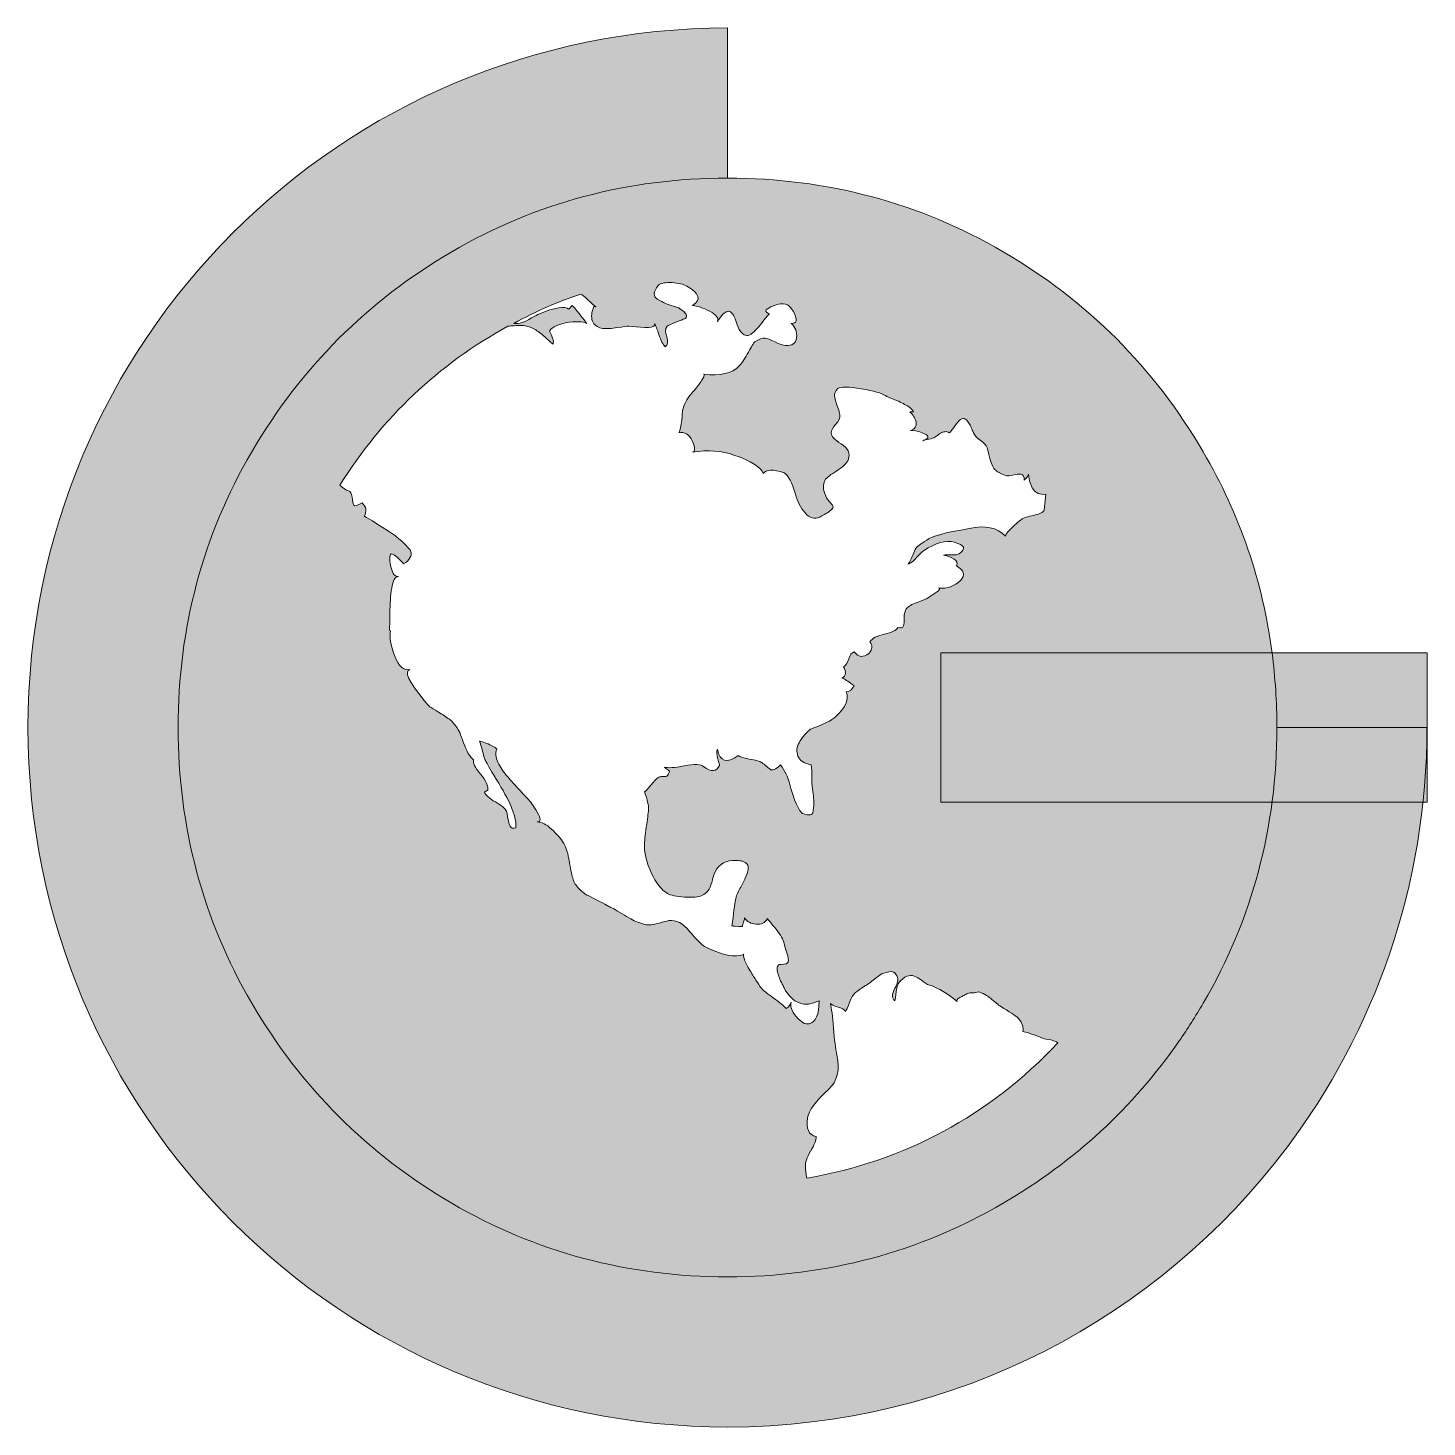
# Model space of a CAD drawing. Header units: inches. Extents: x 207.1 to 280.2, y 360.2 to 433.2.
import ezdxf

# ---------------------------------------------------------------- set-up
doc = ezdxf.new("R2010")
doc.units = ezdxf.units.IN
doc.header["$MEASUREMENT"] = 0
doc.layers.add('Ebene 1', color=7, linetype='Continuous')

# ---------------------------------------------------------------- blocks, each defined once
blk = doc.blocks.new('block 2')
at = {"layer": 'Ebene 1', "true_color": 0x778f9b}
h = blk.add_hatch(color=252, dxfattribs=at)
h.dxf.hatch_style = 2
edge = h.paths.add_edge_path()
edge.add_spline(control_points=[(272.068, 400.592), (271.584, 404.327), (270.383, 407.831), (268.468, 411.113), (265.903, 415.51), (262.424, 418.99), (258.026, 421.558), (253.629, 424.123), (248.831, 425.404), (243.624, 425.404), (238.418, 425.404), (233.616, 424.123), (229.223, 421.558), (224.825, 418.99), (221.346, 415.51), (218.778, 411.113), (216.213, 406.719), (214.932, 401.918), (214.932, 396.711), (214.932, 391.508), (216.213, 386.706), (218.778, 382.309), (221.343, 377.916), (224.825, 374.433), (229.219, 371.868), (233.616, 369.303), (238.418, 368.019), (243.624, 368.019), (248.828, 368.019), (253.629, 369.303), (258.026, 371.868), (261.745, 374.038), (264.807, 376.861), (267.212, 380.337), (267.655, 380.971), (268.073, 381.631), (268.468, 382.309), (271.033, 386.706), (272.317, 391.508), (272.317, 396.711), (272.317, 398.03), (272.234, 399.324), (272.068, 400.592)], knot_values=[0, 0, 0, 0, 1, 1, 1, 2, 2, 2, 3, 3, 3, 4, 4, 4, 5, 5, 5, 6, 6, 6, 7, 7, 7, 8, 8, 8, 9, 9, 9, 10, 10, 10, 11, 11, 11, 12, 12, 12, 13, 13, 13, 14, 14, 14, 14], degree=3, periodic=1)
edge = h.paths.add_edge_path()
edge.add_spline(control_points=[(247.212, 381.615), (246.964, 381.914), (246.874, 382.163), (246.951, 382.364), (246.925, 382.239), (246.839, 382.128), (246.69, 382.029), (246.565, 382.176), (246.339, 382.364), (246.017, 382.587), (245.692, 382.813), (245.469, 382.998), (245.345, 383.151), (245.294, 383.224), (245.227, 383.329), (245.138, 383.466), (245.052, 383.603), (244.94, 383.785), (244.803, 384.008), (244.666, 384.231), (244.568, 384.425), (244.504, 384.588), (244.443, 384.75), (244.437, 384.842), (244.485, 384.868), (244.013, 384.667), (243.328, 384.804), (242.43, 385.279), (242.258, 385.378), (241.993, 385.639), (241.646, 386.063), (241.299, 386.487), (240.935, 386.671), (240.562, 386.624), (240.438, 386.598), (240.269, 386.553), (240.059, 386.493), (239.846, 386.429), (239.667, 386.401), (239.517, 386.401), (239.368, 386.401), (239.167, 386.448), (238.918, 386.55), (238.721, 386.624), (238.453, 386.767), (238.115, 386.977), (237.781, 387.191), (237.548, 387.321), (237.424, 387.369), (237.102, 387.544), (236.94, 387.63), (236.94, 387.63), (236.94, 387.63), (236.341, 387.93), (236.341, 387.93), (236.191, 388.003), (236.035, 388.121), (235.875, 388.284), (235.713, 388.446), (235.608, 388.615), (235.557, 388.79), (235.506, 388.94), (235.445, 389.236), (235.369, 389.686), (235.296, 390.135), (235.197, 390.46), (235.073, 390.657), (234.923, 390.906), (234.709, 391.154), (234.435, 391.403), (234.161, 391.652), (233.913, 391.779), (233.69, 391.779), (233.887, 391.779), (233.887, 391.945), (233.69, 392.282), (233.489, 392.62), (233.317, 392.862), (233.167, 393.012), (233.116, 393.06), (232.966, 393.222), (232.718, 393.496), (232.469, 393.77), (232.256, 394.006), (232.084, 394.207), (231.909, 394.408), (231.759, 394.637), (231.635, 394.898), (231.51, 395.16), (231.485, 395.379), (231.558, 395.552), (231.584, 395.577), (231.558, 395.615), (231.485, 395.663), (231.408, 395.714), (231.316, 395.765), (231.204, 395.813), (231.093, 395.864), (230.988, 395.908), (230.886, 395.943), (230.787, 395.982), (230.714, 396.001), (230.663, 396.001), (230.714, 395.899), (230.768, 395.72), (230.832, 395.459), (230.892, 395.198), (230.962, 395.003), (231.036, 394.879), (231.086, 394.78), (231.297, 394.417), (231.673, 393.796), (232.32, 392.751), (232.619, 391.977), (232.568, 391.479), (232.418, 391.432), (232.32, 391.454), (232.269, 391.553), (232.221, 391.652), (232.183, 391.792), (232.157, 391.964), (232.132, 392.139), (232.106, 392.263), (232.081, 392.34), (232.007, 392.486), (231.813, 392.649), (231.504, 392.824), (231.192, 392.999), (230.997, 393.175), (230.924, 393.347), (230.949, 393.347), (230.978, 393.359), (231.016, 393.385), (231.055, 393.41), (231.086, 393.423), (231.112, 393.423), (231.137, 393.646), (231.007, 393.933), (230.72, 394.28), (230.433, 394.631), (230.315, 394.879), (230.363, 395.029), (230.166, 395.179), (229.99, 395.472), (229.841, 395.905), (229.691, 396.342), (229.567, 396.622), (229.468, 396.746), (229.366, 396.896), (229.245, 397.027), (229.095, 397.138), (228.945, 397.25), (228.757, 397.377), (228.534, 397.514), (228.308, 397.651), (228.158, 397.744), (228.085, 397.795), (228.034, 397.817), (227.935, 397.928), (227.786, 398.129), (226.963, 399.127), (226.715, 399.662), (227.04, 399.735), (226.715, 399.662), (226.447, 399.904), (226.237, 400.465), (226.024, 401.026), (225.957, 401.456), (226.03, 401.752), (226.03, 401.752), (225.957, 401.79), (225.957, 401.79), (225.979, 401.889), (225.992, 402.182), (225.992, 402.67), (225.992, 403.154), (226.024, 403.597), (226.087, 403.995), (226.148, 404.393), (226.266, 404.594), (226.441, 404.594), (226.266, 404.569), (226.135, 404.725), (226.049, 405.059), (225.963, 405.397), (225.957, 405.627), (226.03, 405.751), (226.055, 405.827), (226.167, 405.776), (226.368, 405.601), (226.565, 405.429), (226.677, 405.314), (226.702, 405.266), (227.027, 405.442), (227.151, 405.665), (227.075, 405.939), (227.027, 406.038), (226.766, 406.299), (226.291, 406.723), (225.221, 407.42), (224.673, 407.758), (224.647, 407.733), (224.797, 408.007), (224.759, 408.242), (224.535, 408.443), (224.287, 408.293), (224.144, 408.255), (224.105, 408.328), (224.07, 408.405), (224.038, 408.542), (224.013, 408.74), (223.987, 408.94), (223.924, 409.052), (223.825, 409.077), (223.701, 409.103), (223.551, 409.202), (223.379, 409.374), (225.593, 412.91), (228.522, 415.676), (232.157, 417.671), (232.307, 417.693), (232.581, 417.706), (232.979, 417.706), (233.177, 417.68), (233.365, 417.62), (233.54, 417.521), (233.712, 417.419), (233.894, 417.282), (234.082, 417.11), (234.266, 416.935), (234.41, 416.81), (234.512, 416.737), (234.56, 416.887), (234.499, 417.11), (234.324, 417.409), (234.372, 417.559), (234.649, 417.709), (235.146, 417.855), (235.719, 417.932), (236.092, 417.919), (236.267, 417.82), (236.118, 418.043), (235.869, 418.356), (235.519, 418.754), (235.519, 418.754), (235.334, 418.566), (235.334, 418.566), (235.133, 418.741), (234.611, 418.655), (233.763, 418.305), (233.715, 418.279), (233.588, 418.212), (233.39, 418.101), (233.189, 417.989), (233.027, 417.906), (232.903, 417.859), (232.756, 417.808), (232.606, 417.795), (232.457, 417.82), (233.651, 418.467), (234.821, 418.977), (235.968, 419.353), (236.041, 419.302), (236.165, 419.197), (236.341, 419.034), (236.516, 418.872), (236.653, 418.754), (236.752, 418.681), (236.678, 418.728), (236.627, 418.706), (236.602, 418.604), (236.503, 418.305), (236.503, 418.056), (236.602, 417.859), (236.726, 417.683), (236.895, 417.585), (237.105, 417.559), (237.319, 417.534), (237.574, 417.546), (237.873, 417.597), (238.173, 417.645), (238.37, 417.671), (238.472, 417.671), (238.472, 417.671), (238.845, 417.632), (238.845, 417.632), (239.572, 417.566), (239.893, 417.62), (239.814, 417.801), (239.881, 417.687), (239.957, 417.502), (240.04, 417.24), (240.139, 416.928), (240.25, 416.712), (240.374, 416.587), (240.502, 416.686), (240.524, 416.861), (240.451, 417.11), (240.374, 417.358), (240.374, 417.534), (240.451, 417.632), (240.476, 417.683), (240.55, 417.734), (240.674, 417.782), (240.798, 417.833), (240.942, 417.887), (241.104, 417.951), (241.267, 418.015), (241.372, 418.056), (241.423, 418.082), (241.573, 418.18), (241.471, 418.356), (241.123, 418.604), (241.072, 418.63), (240.967, 418.668), (240.805, 418.716), (240.645, 418.767), (240.502, 418.818), (240.378, 418.865), (240.253, 418.916), (240.123, 418.983), (239.986, 419.073), (239.849, 419.159), (239.785, 419.257), (239.798, 419.372), (239.811, 419.484), (239.877, 419.627), (240.002, 419.799), (240.151, 419.923), (240.397, 419.974), (240.731, 419.949), (241.066, 419.927), (241.324, 419.863), (241.496, 419.764), (242.168, 419.388), (242.27, 419.053), (241.796, 418.754), (242.044, 418.728), (242.344, 418.63), (242.694, 418.454), (243.041, 418.282), (243.178, 418.094), (243.105, 417.894), (243.303, 418.27), (243.503, 418.454), (243.701, 418.454), (243.825, 418.432), (243.946, 418.263), (244.058, 417.951), (244.169, 417.639), (244.236, 417.473), (244.262, 417.448), (244.462, 417.174), (244.66, 417.11), (244.861, 417.26), (245.058, 417.409), (245.265, 417.626), (245.476, 417.913), (245.67, 418.177), (245.788, 418.308), (245.823, 418.308), (245.581, 418.41), (245.559, 418.505), (245.756, 418.604), (246.129, 418.83), (246.467, 418.891), (246.766, 418.792), (246.839, 418.741), (246.938, 418.63), (247.062, 418.454), (247.286, 418.005), (247.25, 417.795), (246.951, 417.82), (247.174, 417.62), (247.266, 417.371), (247.231, 417.072), (247.193, 416.775), (246.999, 416.638), (246.651, 416.661), (246.527, 416.661), (246.346, 416.724), (246.11, 416.849), (245.874, 416.973), (245.692, 417.043), (245.568, 417.052), (245.444, 417.068), (245.269, 416.998), (245.046, 416.849), (244.944, 416.724), (244.813, 416.511), (244.654, 416.215), (244.491, 415.915), (244.348, 415.702), (244.224, 415.577), (243.851, 415.208), (243.236, 415.071), (242.375, 415.163), (242.426, 415.147), (242.414, 415.077), (242.334, 414.943), (242.248, 414.793), (242.13, 414.625), (241.98, 414.44), (241.831, 414.252), (241.745, 414.147), (241.719, 414.121), (241.496, 413.873), (241.346, 413.586), (241.27, 413.261), (241.27, 413.213), (241.257, 413.044), (241.232, 412.757), (241.206, 412.471), (241.158, 412.254), (241.082, 412.104), (241.381, 412.177), (241.62, 412.028), (241.792, 411.655), (241.942, 411.308), (241.942, 411.12), (241.792, 411.094), (242.614, 411.218), (243.338, 411.171), (243.962, 410.944), (244.858, 410.623), (245.367, 410.298), (245.492, 409.973), (245.641, 410.199), (246.001, 410.212), (246.575, 410.011), (246.801, 409.887), (246.999, 409.514), (247.174, 408.892), (247.273, 408.516), (247.442, 408.195), (247.677, 407.921), (247.916, 407.647), (248.171, 407.57), (248.445, 407.694), (248.445, 407.694), (248.557, 407.771), (248.557, 407.771), (248.656, 407.819), (248.735, 407.863), (248.799, 407.902), (248.863, 407.937), (248.93, 407.988), (249.003, 408.051), (249.079, 408.112), (249.124, 408.169), (249.134, 408.217), (249.146, 408.268), (249.127, 408.319), (249.079, 408.367), (248.904, 408.516), (248.773, 408.724), (248.687, 408.985), (248.601, 409.246), (248.621, 409.476), (248.742, 409.676), (248.818, 409.775), (249.016, 409.925), (249.341, 410.126), (249.666, 410.323), (249.863, 410.524), (249.94, 410.721), (250.038, 411.046), (249.914, 411.314), (249.564, 411.524), (249.216, 411.738), (249.041, 411.929), (249.041, 412.104), (249.041, 412.228), (249.124, 412.378), (249.283, 412.553), (249.446, 412.729), (249.516, 412.888), (249.49, 413.038), (249.49, 413.114), (249.446, 413.27), (249.36, 413.506), (249.274, 413.742), (249.223, 413.917), (249.21, 414.029), (249.197, 414.14), (249.255, 414.271), (249.379, 414.421), (249.551, 414.523), (249.962, 414.516), (250.609, 414.402), (251.259, 414.29), (251.683, 414.172), (251.88, 414.048), (251.957, 414), (252.119, 413.924), (252.368, 413.825), (252.616, 413.726), (252.833, 413.618), (253.021, 413.506), (253.206, 413.395), (253.314, 413.29), (253.339, 413.191), (253.339, 413.191), (253.151, 413.191), (253.151, 413.191), (253.327, 413.038), (253.432, 412.866), (253.47, 412.665), (253.505, 412.467), (253.413, 412.318), (253.19, 412.216), (253.339, 412.241), (253.537, 412.206), (253.786, 412.104), (254.187, 411.954), (254.197, 411.817), (253.824, 411.693), (253.9, 411.719), (254.005, 411.744), (254.142, 411.77), (254.279, 411.795), (254.385, 411.83), (254.458, 411.881), (254.509, 411.907), (254.569, 411.948), (254.646, 412.012), (254.719, 412.076), (254.776, 412.111), (254.815, 412.123), (254.85, 412.136), (254.907, 412.149), (254.98, 412.162), (255.057, 412.174), (255.13, 412.155), (255.203, 412.104), (255.232, 412.104), (255.286, 412.168), (255.372, 412.292), (255.458, 412.416), (255.554, 412.541), (255.653, 412.665), (255.751, 412.789), (255.841, 412.853), (255.914, 412.853), (255.987, 412.853), (256.057, 412.821), (256.118, 412.757), (256.182, 412.697), (256.229, 412.627), (256.268, 412.553), (256.306, 412.477), (256.344, 412.397), (256.379, 412.311), (256.417, 412.222), (256.449, 412.155), (256.475, 412.104), (256.523, 411.98), (256.644, 411.849), (256.828, 411.712), (257.013, 411.575), (257.134, 411.445), (257.182, 411.32), (257.208, 411.247), (257.259, 411.059), (257.332, 410.76), (257.405, 410.46), (257.507, 410.256), (257.631, 410.145), (257.756, 410.03), (257.944, 409.938), (258.192, 409.864), (258.24, 409.839), (258.355, 409.852), (258.527, 409.899), (258.702, 409.95), (258.845, 409.963), (258.957, 409.938), (259.068, 409.915), (259.126, 409.813), (259.126, 409.638), (259.275, 409.788), (259.349, 409.89), (259.349, 409.938), (259.374, 409.616), (259.454, 409.351), (259.591, 409.154), (259.728, 408.956), (259.948, 408.867), (260.247, 408.892), (260.247, 408.892), (260.171, 408.07), (260.171, 408.07), (260.098, 407.946), (259.91, 407.854), (259.61, 407.79), (259.311, 407.729), (259.126, 407.672), (259.049, 407.621), (258.976, 407.599), (258.794, 407.449), (258.508, 407.175), (258.243, 406.92), (258.122, 406.764), (258.144, 406.7), (257.717, 407.165), (257.083, 407.296), (256.248, 407.099), (255.302, 406.949), (254.652, 406.799), (254.305, 406.649), (253.907, 406.452), (253.633, 406.264), (253.483, 406.092), (253.457, 406.066), (253.416, 405.977), (253.352, 405.827), (253.292, 405.681), (253.228, 405.541), (253.167, 405.416), (253.12, 405.324), (253.078, 405.266), (253.04, 405.244), (253.18, 405.282), (253.333, 405.394), (253.502, 405.585), (253.69, 405.799), (253.808, 405.916), (253.859, 405.942), (254.506, 406.363), (255.041, 406.512), (255.465, 406.385), (256.013, 406.235), (256.102, 406.038), (255.726, 405.789), (255.678, 405.738), (255.548, 405.719), (255.334, 405.732), (255.124, 405.744), (254.98, 405.738), (254.907, 405.713), (255.13, 405.665), (255.318, 405.595), (255.468, 405.509), (255.614, 405.423), (255.653, 405.302), (255.579, 405.152), (255.978, 404.929), (256.051, 404.68), (255.802, 404.406), (255.477, 404.081), (255.095, 403.944), (254.646, 403.995), (254.719, 403.995), (254.719, 403.944), (254.646, 403.845), (254.646, 403.845), (254.009, 403.434), (254.009, 403.434), (253.961, 403.409), (253.798, 403.348), (253.524, 403.246), (253.25, 403.148), (253.062, 403.036), (252.963, 402.912), (252.89, 402.813), (252.852, 402.663), (252.852, 402.463), (252.852, 402.262), (252.839, 402.112), (252.814, 402.013), (252.788, 401.915), (252.689, 401.889), (252.514, 401.94), (252.441, 401.79), (252.208, 401.672), (251.823, 401.586), (251.437, 401.497), (251.182, 401.366), (251.058, 401.194), (251.208, 400.994), (251.195, 400.793), (251.02, 400.595), (250.72, 400.347), (250.459, 400.372), (250.236, 400.669), (250.112, 400.621), (250.019, 400.497), (249.956, 400.296), (249.895, 400.095), (249.799, 399.958), (249.675, 399.885), (249.85, 399.611), (249.825, 399.41), (249.602, 399.286), (249.627, 399.286), (249.682, 399.264), (249.768, 399.213), (249.857, 399.162), (249.949, 399.101), (250.048, 399.025), (250.15, 398.951), (250.211, 398.913), (250.236, 398.913), (250.137, 398.69), (250, 398.578), (249.825, 398.578), (249.975, 398.18), (249.787, 397.744), (249.264, 397.269), (249.165, 397.17), (249.009, 397.071), (248.799, 396.973), (248.586, 396.871), (248.391, 396.791), (248.219, 396.727), (248.044, 396.667), (247.945, 396.622), (247.92, 396.597), (247.671, 396.374), (247.483, 396.144), (247.359, 395.905), (247.235, 395.669), (247.215, 395.44), (247.301, 395.214), (247.391, 394.991), (247.62, 394.841), (247.993, 394.768), (247.993, 394.768), (248.031, 394.468), (248.031, 394.468), (248.031, 394.468), (248.031, 393.796), (248.031, 393.796), (248.031, 393.796), (248.069, 393.496), (248.069, 393.496), (248.095, 393.321), (248.111, 393.165), (248.123, 393.028), (248.136, 392.891), (248.136, 392.719), (248.123, 392.505), (248.111, 392.295), (248.057, 392.177), (247.958, 392.152), (247.859, 392.126), (247.722, 392.152), (247.547, 392.225), (247.346, 392.327), (247.11, 392.875), (246.836, 393.869), (246.785, 394.118), (246.636, 394.417), (246.387, 394.768), (246.263, 394.643), (246.158, 394.561), (246.068, 394.526), (245.982, 394.487), (245.919, 394.481), (245.884, 394.506), (245.845, 394.529), (245.778, 394.586), (245.676, 394.672), (245.578, 394.761), (245.492, 394.828), (245.415, 394.879), (245.291, 394.953), (245.074, 395.016), (244.762, 395.064), (244.453, 395.115), (244.259, 395.176), (244.182, 395.252), (243.586, 394.803), (243.223, 394.914), (243.099, 395.587), (243.051, 395.462), (243.057, 395.293), (243.118, 395.083), (243.182, 394.87), (243.21, 394.752), (243.21, 394.726), (243.038, 394.404), (242.764, 394.379), (242.391, 394.653), (242.242, 394.803), (241.898, 394.822), (241.362, 394.71), (240.849, 394.605), (240.505, 394.583), (240.324, 394.643), (240.352, 394.631), (240.394, 394.596), (240.448, 394.541), (240.521, 394.494), (240.572, 394.455), (240.598, 394.43), (240.572, 394.331), (240.534, 394.255), (240.483, 394.207), (240.435, 394.156), (240.384, 394.137), (240.336, 394.15), (240.285, 394.162), (240.228, 394.162), (240.167, 394.15), (240.104, 394.137), (240.049, 394.118), (239.998, 394.092), (239.9, 394.019), (239.775, 393.888), (239.626, 393.703), (239.476, 393.515), (239.364, 393.398), (239.288, 393.347), (239.438, 392.948), (239.508, 392.642), (239.495, 392.432), (239.482, 392.219), (239.444, 391.91), (239.38, 391.499), (239.32, 391.088), (239.288, 390.756), (239.288, 390.508), (239.288, 390.109), (239.406, 389.647), (239.642, 389.125), (239.881, 388.602), (240.161, 388.242), (240.483, 388.041), (240.658, 387.943), (240.958, 387.882), (241.381, 387.857), (241.805, 387.831), (242.105, 387.857), (242.277, 387.93), (242.426, 388.003), (242.538, 388.092), (242.614, 388.191), (242.688, 388.29), (242.751, 388.437), (242.799, 388.621), (242.85, 388.806), (242.888, 388.937), (242.914, 389.013), (243.086, 389.488), (243.411, 389.737), (243.883, 389.762), (244.182, 389.784), (244.399, 389.752), (244.539, 389.666), (244.676, 389.58), (244.73, 389.463), (244.705, 389.313), (244.679, 389.163), (244.631, 389.007), (244.555, 388.844), (244.482, 388.682), (244.389, 388.503), (244.274, 388.303), (244.163, 388.102), (244.096, 387.955), (244.071, 387.853), (244.023, 387.656), (243.978, 387.376), (243.94, 387.012), (243.902, 386.652), (243.873, 386.436), (243.848, 386.359), (243.895, 386.334), (244.083, 386.321), (244.408, 386.321), (244.408, 386.372), (244.424, 386.452), (244.462, 386.566), (244.501, 386.678), (244.52, 386.745), (244.52, 386.77), (244.644, 386.569), (244.842, 386.458), (245.116, 386.436), (245.39, 386.41), (245.59, 386.509), (245.715, 386.732), (245.766, 386.659), (245.915, 386.471), (246.164, 386.171), (246.412, 385.875), (246.549, 385.623), (246.575, 385.426), (246.6, 385.324), (246.648, 385.164), (246.725, 384.938), (246.798, 384.715), (246.823, 384.559), (246.798, 384.47), (246.773, 384.384), (246.648, 384.339), (246.425, 384.339), (246.326, 384.339), (246.263, 384.304), (246.24, 384.228), (246.215, 384.154), (246.215, 384.062), (246.24, 383.95), (246.266, 383.836), (246.295, 383.73), (246.333, 383.632), (246.371, 383.533), (246.419, 383.425), (246.483, 383.313), (246.546, 383.202), (246.575, 383.135), (246.575, 383.109), (247.024, 382.287), (247.633, 382.064), (248.407, 382.437), (248.407, 381.714), (248.232, 381.315), (247.881, 381.242), (247.684, 381.191), (247.461, 381.318), (247.212, 381.615)], knot_values=[0, 0, 0, 0, 1, 1, 1, 2, 2, 2, 3, 3, 3, 4, 4, 4, 5, 5, 5, 6, 6, 6, 7, 7, 7, 8, 8, 8, 9, 9, 9, 10, 10, 10, 11, 11, 11, 12, 12, 12, 13, 13, 13, 14, 14, 14, 15, 15, 15, 16, 16, 16, 17, 17, 17, 18, 18, 18, 19, 19, 19, 20, 20, 20, 21, 21, 21, 22, 22, 22, 23, 23, 23, 24, 24, 24, 25, 25, 25, 26, 26, 26, 27, 27, 27, 28, 28, 28, 29, 29, 29, 30, 30, 30, 31, 31, 31, 32, 32, 32, 33, 33, 33, 34, 34, 34, 35, 35, 35, 36, 36, 36, 37, 37, 37, 38, 38, 38, 39, 39, 39, 40, 40, 40, 41, 41, 41, 42, 42, 42, 43, 43, 43, 44, 44, 44, 45, 45, 45, 46, 46, 46, 47, 47, 47, 48, 48, 48, 49, 49, 49, 50, 50, 50, 51, 51, 51, 52, 52, 52, 53, 53, 53, 54, 54, 54, 55, 55, 55, 56, 56, 56, 57, 57, 57, 58, 58, 58, 59, 59, 59, 60, 60, 60, 61, 61, 61, 62, 62, 62, 63, 63, 63, 64, 64, 64, 65, 65, 65, 66, 66, 66, 67, 67, 67, 68, 68, 68, 69, 69, 69, 70, 70, 70, 71, 71, 71, 72, 72, 72, 73, 73, 73, 74, 74, 74, 75, 75, 75, 76, 76, 76, 77, 77, 77, 78, 78, 78, 79, 79, 79, 80, 80, 80, 81, 81, 81, 82, 82, 82, 83, 83, 83, 84, 84, 84, 85, 85, 85, 86, 86, 86, 87, 87, 87, 88, 88, 88, 89, 89, 89, 90, 90, 90, 91, 91, 91, 92, 92, 92, 93, 93, 93, 94, 94, 94, 95, 95, 95, 96, 96, 96, 97, 97, 97, 98, 98, 98, 99, 99, 99, 100, 100, 100, 101, 101, 101, 102, 102, 102, 103, 103, 103, 104, 104, 104, 105, 105, 105, 106, 106, 106, 107, 107, 107, 108, 108, 108, 109, 109, 109, 110, 110, 110, 111, 111, 111, 112, 112, 112, 113, 113, 113, 114, 114, 114, 115, 115, 115, 116, 116, 116, 117, 117, 117, 118, 118, 118, 119, 119, 119, 120, 120, 120, 121, 121, 121, 122, 122, 122, 123, 123, 123, 124, 124, 124, 125, 125, 125, 126, 126, 126, 127, 127, 127, 128, 128, 128, 129, 129, 129, 130, 130, 130, 131, 131, 131, 132, 132, 132, 133, 133, 133, 134, 134, 134, 135, 135, 135, 136, 136, 136, 137, 137, 137, 138, 138, 138, 139, 139, 139, 140, 140, 140, 141, 141, 141, 142, 142, 142, 143, 143, 143, 144, 144, 144, 145, 145, 145, 146, 146, 146, 147, 147, 147, 148, 148, 148, 149, 149, 149, 150, 150, 150, 151, 151, 151, 152, 152, 152, 153, 153, 153, 154, 154, 154, 155, 155, 155, 156, 156, 156, 157, 157, 157, 158, 158, 158, 159, 159, 159, 160, 160, 160, 161, 161, 161, 162, 162, 162, 163, 163, 163, 164, 164, 164, 165, 165, 165, 166, 166, 166, 167, 167, 167, 168, 168, 168, 169, 169, 169, 170, 170, 170, 171, 171, 171, 172, 172, 172, 173, 173, 173, 174, 174, 174, 175, 175, 175, 176, 176, 176, 177, 177, 177, 178, 178, 178, 179, 179, 179, 180, 180, 180, 181, 181, 181, 182, 182, 182, 183, 183, 183, 184, 184, 184, 185, 185, 185, 186, 186, 186, 187, 187, 187, 188, 188, 188, 189, 189, 189, 190, 190, 190, 191, 191, 191, 192, 192, 192, 193, 193, 193, 194, 194, 194, 195, 195, 195, 196, 196, 196, 197, 197, 197, 198, 198, 198, 199, 199, 199, 200, 200, 200, 201, 201, 201, 202, 202, 202, 203, 203, 203, 204, 204, 204, 205, 205, 205, 206, 206, 206, 207, 207, 207, 208, 208, 208, 209, 209, 209, 210, 210, 210, 211, 211, 211, 212, 212, 212, 213, 213, 213, 214, 214, 214, 215, 215, 215, 216, 216, 216, 217, 217, 217, 218, 218, 218, 219, 219, 219, 220, 220, 220, 221, 221, 221, 222, 222, 222, 223, 223, 223, 224, 224, 224, 225, 225, 225, 226, 226, 226, 227, 227, 227, 228, 228, 228, 229, 229, 229, 230, 230, 230, 231, 231, 231, 232, 232, 232, 233, 233, 233, 234, 234, 234, 235, 235, 235, 236, 236, 236, 237, 237, 237, 238, 238, 238, 239, 239, 239, 240, 240, 240, 241, 241, 241, 242, 242, 242, 243, 243, 243, 244, 244, 244, 245, 245, 245, 246, 246, 246, 247, 247, 247, 248, 248, 248, 249, 249, 249, 250, 250, 250, 251, 251, 251, 252, 252, 252, 253, 253, 253, 254, 254, 254, 255, 255, 255, 256, 256, 256, 257, 257, 257, 258, 258, 258, 259, 259, 259, 260, 260, 260, 261, 261, 261, 262, 262, 262, 263, 263, 263, 264, 264, 264, 265, 265, 265, 266, 266, 266, 267, 267, 267, 268, 268, 268, 269, 269, 269, 270, 270, 270, 271, 271, 271, 272, 272, 272, 273, 273, 273, 274, 274, 274, 275, 275, 275, 276, 276, 276, 277, 277, 277, 278, 278, 278, 279, 279, 279, 280, 280, 280, 281, 281, 281, 282, 282, 282, 283, 283, 283, 284, 284, 284, 285, 285, 285, 286, 286, 286, 287, 287, 287, 288, 288, 288, 289, 289, 289, 290, 290, 290, 291, 291, 291, 292, 292, 292, 293, 293, 293, 294, 294, 294, 295, 295, 295, 296, 296, 296, 297, 297, 297, 298, 298, 298, 299, 299, 299, 300, 300, 300, 301, 301, 301, 302, 302, 302, 303, 303, 303, 304, 304, 304, 305, 305, 305, 306, 306, 306, 307, 307, 307, 307], degree=3, periodic=1)
edge = h.paths.add_edge_path()
edge.add_spline(control_points=[(247.77, 373.174), (247.722, 373.423), (247.697, 373.624), (247.7, 373.773), (247.674, 373.971), (247.76, 374.239), (247.958, 374.576), (248.159, 374.911), (248.257, 375.166), (248.257, 375.341), (247.859, 375.44), (247.709, 375.765), (247.808, 376.313), (247.859, 376.686), (248.219, 377.186), (248.891, 377.807), (249.366, 378.231), (249.516, 378.83), (249.341, 379.601), (249.267, 379.923), (249.204, 380.398), (249.153, 381.019), (249.108, 381.621), (249.057, 382.048), (249.009, 382.3), (249.035, 382.239), (249.153, 382.176), (249.36, 382.121), (249.596, 382.061), (249.739, 381.981), (249.79, 381.882), (249.838, 381.956), (249.901, 382.093), (249.975, 382.29), (250.051, 382.491), (250.124, 382.641), (250.198, 382.74), (250.249, 382.816), (250.354, 382.908), (250.516, 383.02), (250.679, 383.131), (250.784, 383.202), (250.835, 383.227), (250.883, 383.249), (250.998, 383.332), (251.17, 383.469), (251.345, 383.606), (251.488, 383.711), (251.6, 383.785), (251.714, 383.861), (251.861, 383.915), (252.049, 383.953), (252.237, 383.992), (252.368, 383.934), (252.441, 383.785), (252.565, 383.635), (252.54, 383.405), (252.368, 383.093), (252.192, 382.781), (252.192, 382.564), (252.368, 382.44), (252.393, 382.513), (252.415, 382.676), (252.441, 382.924), (252.466, 383.176), (252.54, 383.361), (252.664, 383.488), (252.814, 383.635), (252.957, 383.724), (253.094, 383.746), (253.231, 383.775), (253.355, 383.756), (253.467, 383.692), (253.582, 383.628), (253.712, 383.542), (253.859, 383.431), (254.009, 383.319), (254.146, 383.249), (254.27, 383.227), (254.643, 383.1), (255.092, 382.826), (255.614, 382.405), (255.592, 382.427), (255.592, 382.459), (255.614, 382.497), (255.64, 382.536), (255.691, 382.571), (255.764, 382.609), (255.841, 382.647), (255.908, 382.682), (255.971, 382.72), (256.032, 382.759), (256.102, 382.787), (256.175, 382.813), (256.175, 382.813), (256.287, 382.851), (256.287, 382.851), (256.462, 382.851), (256.586, 382.864), (256.66, 382.889), (256.736, 382.915), (256.841, 382.889), (256.978, 382.813), (257.115, 382.74), (257.208, 382.682), (257.259, 382.647), (257.306, 382.609), (257.396, 382.542), (257.52, 382.44), (257.644, 382.341), (257.73, 382.265), (257.781, 382.217), (257.854, 382.169), (257.991, 382.08), (258.192, 381.956), (258.39, 381.831), (258.546, 381.733), (258.657, 381.656), (258.772, 381.583), (258.871, 381.471), (258.957, 381.322), (259.043, 381.172), (259.075, 381.009), (259.049, 380.834), (259.199, 380.809), (259.499, 380.71), (259.948, 380.538), (260.021, 380.487), (260.177, 380.442), (260.416, 380.407), (260.652, 380.369), (260.808, 380.312), (260.881, 380.238), (257.274, 376.424), (252.9, 374.073), (247.77, 373.174)], knot_values=[0, 0, 0, 0, 1, 1, 1, 2, 2, 2, 3, 3, 3, 4, 4, 4, 5, 5, 5, 6, 6, 6, 7, 7, 7, 8, 8, 8, 9, 9, 9, 10, 10, 10, 11, 11, 11, 12, 12, 12, 13, 13, 13, 14, 14, 14, 15, 15, 15, 16, 16, 16, 17, 17, 17, 18, 18, 18, 19, 19, 19, 20, 20, 20, 21, 21, 21, 22, 22, 22, 23, 23, 23, 24, 24, 24, 25, 25, 25, 26, 26, 26, 27, 27, 27, 28, 28, 28, 29, 29, 29, 30, 30, 30, 31, 31, 31, 32, 32, 32, 33, 33, 33, 34, 34, 34, 35, 35, 35, 36, 36, 36, 37, 37, 37, 38, 38, 38, 39, 39, 39, 40, 40, 40, 41, 41, 41, 42, 42, 42, 43, 43, 43, 44, 44, 44, 45, 45, 45, 45], degree=3, periodic=1)
at = {"layer": 'Ebene 1', "lineweight": 0}
for points, knots in [([(272.068, 400.592), (271.584, 404.327), (270.383, 407.831), (268.468, 411.113), (265.903, 415.51), (262.424, 418.99), (258.026, 421.558), (253.629, 424.123), (248.831, 425.404), (243.624, 425.404), (238.418, 425.404), (233.616, 424.123), (229.223, 421.558), (224.825, 418.99), (221.346, 415.51), (218.778, 411.113), (216.213, 406.719), (214.932, 401.918), (214.932, 396.711), (214.932, 391.508), (216.213, 386.706), (218.778, 382.309), (221.343, 377.916), (224.825, 374.433), (229.219, 371.868), (233.616, 369.303), (238.418, 368.019), (243.624, 368.019), (248.828, 368.019), (253.629, 369.303), (258.026, 371.868), (261.745, 374.038), (264.807, 376.861), (267.212, 380.337), (267.655, 380.971), (268.073, 381.631), (268.468, 382.309), (271.033, 386.706), (272.317, 391.508), (272.317, 396.711), (272.317, 398.03), (272.234, 399.324), (272.068, 400.592)], [0, 0, 0, 0, 1, 1, 1, 2, 2, 2, 3, 3, 3, 4, 4, 4, 5, 5, 5, 6, 6, 6, 7, 7, 7, 8, 8, 8, 9, 9, 9, 10, 10, 10, 11, 11, 11, 12, 12, 12, 13, 13, 13, 14, 14, 14, 14]), ([(247.212, 381.615), (246.964, 381.914), (246.874, 382.163), (246.951, 382.364), (246.925, 382.239), (246.839, 382.128), (246.69, 382.029), (246.565, 382.176), (246.339, 382.364), (246.017, 382.587), (245.692, 382.813), (245.469, 382.998), (245.345, 383.151), (245.294, 383.224), (245.227, 383.329), (245.138, 383.466), (245.052, 383.603), (244.94, 383.785), (244.803, 384.008), (244.666, 384.231), (244.568, 384.425), (244.504, 384.588), (244.443, 384.75), (244.437, 384.842), (244.485, 384.868), (244.013, 384.667), (243.328, 384.804), (242.43, 385.279), (242.258, 385.378), (241.993, 385.639), (241.646, 386.063), (241.299, 386.487), (240.935, 386.671), (240.562, 386.624), (240.438, 386.598), (240.269, 386.553), (240.059, 386.493), (239.846, 386.429), (239.667, 386.401), (239.517, 386.401), (239.368, 386.401), (239.167, 386.448), (238.918, 386.55), (238.721, 386.624), (238.453, 386.767), (238.115, 386.977), (237.781, 387.191), (237.548, 387.321), (237.424, 387.369), (237.102, 387.544), (236.94, 387.63), (236.94, 387.63), (236.94, 387.63), (236.341, 387.93), (236.341, 387.93), (236.191, 388.003), (236.035, 388.121), (235.875, 388.284), (235.713, 388.446), (235.608, 388.615), (235.557, 388.79), (235.506, 388.94), (235.445, 389.236), (235.369, 389.686), (235.296, 390.135), (235.197, 390.46), (235.073, 390.657), (234.923, 390.906), (234.709, 391.154), (234.435, 391.403), (234.161, 391.652), (233.913, 391.779), (233.69, 391.779), (233.887, 391.779), (233.887, 391.945), (233.69, 392.282), (233.489, 392.62), (233.317, 392.862), (233.167, 393.012), (233.116, 393.06), (232.966, 393.222), (232.718, 393.496), (232.469, 393.77), (232.256, 394.006), (232.084, 394.207), (231.909, 394.408), (231.759, 394.637), (231.635, 394.898), (231.51, 395.16), (231.485, 395.379), (231.558, 395.552), (231.584, 395.577), (231.558, 395.615), (231.485, 395.663), (231.408, 395.714), (231.316, 395.765), (231.204, 395.813), (231.093, 395.864), (230.988, 395.908), (230.886, 395.943), (230.787, 395.982), (230.714, 396.001), (230.663, 396.001), (230.714, 395.899), (230.768, 395.72), (230.832, 395.459), (230.892, 395.198), (230.962, 395.003), (231.036, 394.879), (231.086, 394.78), (231.297, 394.417), (231.673, 393.796), (232.32, 392.751), (232.619, 391.977), (232.568, 391.479), (232.418, 391.432), (232.32, 391.454), (232.269, 391.553), (232.221, 391.652), (232.183, 391.792), (232.157, 391.964), (232.132, 392.139), (232.106, 392.263), (232.081, 392.34), (232.007, 392.486), (231.813, 392.649), (231.504, 392.824), (231.192, 392.999), (230.997, 393.175), (230.924, 393.347), (230.949, 393.347), (230.978, 393.359), (231.016, 393.385), (231.055, 393.41), (231.086, 393.423), (231.112, 393.423), (231.137, 393.646), (231.007, 393.933), (230.72, 394.28), (230.433, 394.631), (230.315, 394.879), (230.363, 395.029), (230.166, 395.179), (229.99, 395.472), (229.841, 395.905), (229.691, 396.342), (229.567, 396.622), (229.468, 396.746), (229.366, 396.896), (229.245, 397.027), (229.095, 397.138), (228.945, 397.25), (228.757, 397.377), (228.534, 397.514), (228.308, 397.651), (228.158, 397.744), (228.085, 397.795), (228.034, 397.817), (227.935, 397.928), (227.786, 398.129), (226.963, 399.127), (226.715, 399.662), (227.04, 399.735), (226.715, 399.662), (226.447, 399.904), (226.237, 400.465), (226.024, 401.026), (225.957, 401.456), (226.03, 401.752), (226.03, 401.752), (225.957, 401.79), (225.957, 401.79), (225.979, 401.889), (225.992, 402.182), (225.992, 402.67), (225.992, 403.154), (226.024, 403.597), (226.087, 403.995), (226.148, 404.393), (226.266, 404.594), (226.441, 404.594), (226.266, 404.569), (226.135, 404.725), (226.049, 405.059), (225.963, 405.397), (225.957, 405.627), (226.03, 405.751), (226.055, 405.827), (226.167, 405.776), (226.368, 405.601), (226.565, 405.429), (226.677, 405.314), (226.702, 405.266), (227.027, 405.442), (227.151, 405.665), (227.075, 405.939), (227.027, 406.038), (226.766, 406.299), (226.291, 406.723), (225.221, 407.42), (224.673, 407.758), (224.647, 407.733), (224.797, 408.007), (224.759, 408.242), (224.535, 408.443), (224.287, 408.293), (224.144, 408.255), (224.105, 408.328), (224.07, 408.405), (224.038, 408.542), (224.013, 408.74), (223.987, 408.94), (223.924, 409.052), (223.825, 409.077), (223.701, 409.103), (223.551, 409.202), (223.379, 409.374), (225.593, 412.91), (228.522, 415.676), (232.157, 417.671), (232.307, 417.693), (232.581, 417.706), (232.979, 417.706), (233.177, 417.68), (233.365, 417.62), (233.54, 417.521), (233.712, 417.419), (233.894, 417.282), (234.082, 417.11), (234.266, 416.935), (234.41, 416.81), (234.512, 416.737), (234.56, 416.887), (234.499, 417.11), (234.324, 417.409), (234.372, 417.559), (234.649, 417.709), (235.146, 417.855), (235.719, 417.932), (236.092, 417.919), (236.267, 417.82), (236.118, 418.043), (235.869, 418.356), (235.519, 418.754), (235.519, 418.754), (235.334, 418.566), (235.334, 418.566), (235.133, 418.741), (234.611, 418.655), (233.763, 418.305), (233.715, 418.279), (233.588, 418.212), (233.39, 418.101), (233.189, 417.989), (233.027, 417.906), (232.903, 417.859), (232.756, 417.808), (232.606, 417.795), (232.457, 417.82), (233.651, 418.467), (234.821, 418.977), (235.968, 419.353), (236.041, 419.302), (236.165, 419.197), (236.341, 419.034), (236.516, 418.872), (236.653, 418.754), (236.752, 418.681), (236.678, 418.728), (236.627, 418.706), (236.602, 418.604), (236.503, 418.305), (236.503, 418.056), (236.602, 417.859), (236.726, 417.683), (236.895, 417.585), (237.105, 417.559), (237.319, 417.534), (237.574, 417.546), (237.873, 417.597), (238.173, 417.645), (238.37, 417.671), (238.472, 417.671), (238.472, 417.671), (238.845, 417.632), (238.845, 417.632), (239.572, 417.566), (239.893, 417.62), (239.814, 417.801), (239.881, 417.687), (239.957, 417.502), (240.04, 417.24), (240.139, 416.928), (240.25, 416.712), (240.374, 416.587), (240.502, 416.686), (240.524, 416.861), (240.451, 417.11), (240.374, 417.358), (240.374, 417.534), (240.451, 417.632), (240.476, 417.683), (240.55, 417.734), (240.674, 417.782), (240.798, 417.833), (240.942, 417.887), (241.104, 417.951), (241.267, 418.015), (241.372, 418.056), (241.423, 418.082), (241.573, 418.18), (241.471, 418.356), (241.123, 418.604), (241.072, 418.63), (240.967, 418.668), (240.805, 418.716), (240.645, 418.767), (240.502, 418.818), (240.378, 418.865), (240.253, 418.916), (240.123, 418.983), (239.986, 419.073), (239.849, 419.159), (239.785, 419.257), (239.798, 419.372), (239.811, 419.484), (239.877, 419.627), (240.002, 419.799), (240.151, 419.923), (240.397, 419.974), (240.731, 419.949), (241.066, 419.927), (241.324, 419.863), (241.496, 419.764), (242.168, 419.388), (242.27, 419.053), (241.796, 418.754), (242.044, 418.728), (242.344, 418.63), (242.694, 418.454), (243.041, 418.282), (243.178, 418.094), (243.105, 417.894), (243.303, 418.27), (243.503, 418.454), (243.701, 418.454), (243.825, 418.432), (243.946, 418.263), (244.058, 417.951), (244.169, 417.639), (244.236, 417.473), (244.262, 417.448), (244.462, 417.174), (244.66, 417.11), (244.861, 417.26), (245.058, 417.409), (245.265, 417.626), (245.476, 417.913), (245.67, 418.177), (245.788, 418.308), (245.823, 418.308), (245.581, 418.41), (245.559, 418.505), (245.756, 418.604), (246.129, 418.83), (246.467, 418.891), (246.766, 418.792), (246.839, 418.741), (246.938, 418.63), (247.062, 418.454), (247.286, 418.005), (247.25, 417.795), (246.951, 417.82), (247.174, 417.62), (247.266, 417.371), (247.231, 417.072), (247.193, 416.775), (246.999, 416.638), (246.651, 416.661), (246.527, 416.661), (246.346, 416.724), (246.11, 416.849), (245.874, 416.973), (245.692, 417.043), (245.568, 417.052), (245.444, 417.068), (245.269, 416.998), (245.046, 416.849), (244.944, 416.724), (244.813, 416.511), (244.654, 416.215), (244.491, 415.915), (244.348, 415.702), (244.224, 415.577), (243.851, 415.208), (243.236, 415.071), (242.375, 415.163), (242.426, 415.147), (242.414, 415.077), (242.334, 414.943), (242.248, 414.793), (242.13, 414.625), (241.98, 414.44), (241.831, 414.252), (241.745, 414.147), (241.719, 414.121), (241.496, 413.873), (241.346, 413.586), (241.27, 413.261), (241.27, 413.213), (241.257, 413.044), (241.232, 412.757), (241.206, 412.471), (241.158, 412.254), (241.082, 412.104), (241.381, 412.177), (241.62, 412.028), (241.792, 411.655), (241.942, 411.308), (241.942, 411.12), (241.792, 411.094), (242.614, 411.218), (243.338, 411.171), (243.962, 410.944), (244.858, 410.623), (245.367, 410.298), (245.492, 409.973), (245.641, 410.199), (246.001, 410.212), (246.575, 410.011), (246.801, 409.887), (246.999, 409.514), (247.174, 408.892), (247.273, 408.516), (247.442, 408.195), (247.677, 407.921), (247.916, 407.647), (248.171, 407.57), (248.445, 407.694), (248.445, 407.694), (248.557, 407.771), (248.557, 407.771), (248.656, 407.819), (248.735, 407.863), (248.799, 407.902), (248.863, 407.937), (248.93, 407.988), (249.003, 408.051), (249.079, 408.112), (249.124, 408.169), (249.134, 408.217), (249.146, 408.268), (249.127, 408.319), (249.079, 408.367), (248.904, 408.516), (248.773, 408.724), (248.687, 408.985), (248.601, 409.246), (248.621, 409.476), (248.742, 409.676), (248.818, 409.775), (249.016, 409.925), (249.341, 410.126), (249.666, 410.323), (249.863, 410.524), (249.94, 410.721), (250.038, 411.046), (249.914, 411.314), (249.564, 411.524), (249.216, 411.738), (249.041, 411.929), (249.041, 412.104), (249.041, 412.228), (249.124, 412.378), (249.283, 412.553), (249.446, 412.729), (249.516, 412.888), (249.49, 413.038), (249.49, 413.114), (249.446, 413.27), (249.36, 413.506), (249.274, 413.742), (249.223, 413.917), (249.21, 414.029), (249.197, 414.14), (249.255, 414.271), (249.379, 414.421), (249.551, 414.523), (249.962, 414.516), (250.609, 414.402), (251.259, 414.29), (251.683, 414.172), (251.88, 414.048), (251.957, 414), (252.119, 413.924), (252.368, 413.825), (252.616, 413.726), (252.833, 413.618), (253.021, 413.506), (253.206, 413.395), (253.314, 413.29), (253.339, 413.191), (253.339, 413.191), (253.151, 413.191), (253.151, 413.191), (253.327, 413.038), (253.432, 412.866), (253.47, 412.665), (253.505, 412.467), (253.413, 412.318), (253.19, 412.216), (253.339, 412.241), (253.537, 412.206), (253.786, 412.104), (254.187, 411.954), (254.197, 411.817), (253.824, 411.693), (253.9, 411.719), (254.005, 411.744), (254.142, 411.77), (254.279, 411.795), (254.385, 411.83), (254.458, 411.881), (254.509, 411.907), (254.569, 411.948), (254.646, 412.012), (254.719, 412.076), (254.776, 412.111), (254.815, 412.123), (254.85, 412.136), (254.907, 412.149), (254.98, 412.162), (255.057, 412.174), (255.13, 412.155), (255.203, 412.104), (255.232, 412.104), (255.286, 412.168), (255.372, 412.292), (255.458, 412.416), (255.554, 412.541), (255.653, 412.665), (255.751, 412.789), (255.841, 412.853), (255.914, 412.853), (255.987, 412.853), (256.057, 412.821), (256.118, 412.757), (256.182, 412.697), (256.229, 412.627), (256.268, 412.553), (256.306, 412.477), (256.344, 412.397), (256.379, 412.311), (256.417, 412.222), (256.449, 412.155), (256.475, 412.104), (256.523, 411.98), (256.644, 411.849), (256.828, 411.712), (257.013, 411.575), (257.134, 411.445), (257.182, 411.32), (257.208, 411.247), (257.259, 411.059), (257.332, 410.76), (257.405, 410.46), (257.507, 410.256), (257.631, 410.145), (257.756, 410.03), (257.944, 409.938), (258.192, 409.864), (258.24, 409.839), (258.355, 409.852), (258.527, 409.899), (258.702, 409.95), (258.845, 409.963), (258.957, 409.938), (259.068, 409.915), (259.126, 409.813), (259.126, 409.638), (259.275, 409.788), (259.349, 409.89), (259.349, 409.938), (259.374, 409.616), (259.454, 409.351), (259.591, 409.154), (259.728, 408.956), (259.948, 408.867), (260.247, 408.892), (260.247, 408.892), (260.171, 408.07), (260.171, 408.07), (260.098, 407.946), (259.91, 407.854), (259.61, 407.79), (259.311, 407.729), (259.126, 407.672), (259.049, 407.621), (258.976, 407.599), (258.794, 407.449), (258.508, 407.175), (258.243, 406.92), (258.122, 406.764), (258.144, 406.7), (257.717, 407.165), (257.083, 407.296), (256.248, 407.099), (255.302, 406.949), (254.652, 406.799), (254.305, 406.649), (253.907, 406.452), (253.633, 406.264), (253.483, 406.092), (253.457, 406.066), (253.416, 405.977), (253.352, 405.827), (253.292, 405.681), (253.228, 405.541), (253.167, 405.416), (253.12, 405.324), (253.078, 405.266), (253.04, 405.244), (253.18, 405.282), (253.333, 405.394), (253.502, 405.585), (253.69, 405.799), (253.808, 405.916), (253.859, 405.942), (254.506, 406.363), (255.041, 406.512), (255.465, 406.385), (256.013, 406.235), (256.102, 406.038), (255.726, 405.789), (255.678, 405.738), (255.548, 405.719), (255.334, 405.732), (255.124, 405.744), (254.98, 405.738), (254.907, 405.713), (255.13, 405.665), (255.318, 405.595), (255.468, 405.509), (255.614, 405.423), (255.653, 405.302), (255.579, 405.152), (255.978, 404.929), (256.051, 404.68), (255.802, 404.406), (255.477, 404.081), (255.095, 403.944), (254.646, 403.995), (254.719, 403.995), (254.719, 403.944), (254.646, 403.845), (254.646, 403.845), (254.009, 403.434), (254.009, 403.434), (253.961, 403.409), (253.798, 403.348), (253.524, 403.246), (253.25, 403.148), (253.062, 403.036), (252.963, 402.912), (252.89, 402.813), (252.852, 402.663), (252.852, 402.463), (252.852, 402.262), (252.839, 402.112), (252.814, 402.013), (252.788, 401.915), (252.689, 401.889), (252.514, 401.94), (252.441, 401.79), (252.208, 401.672), (251.823, 401.586), (251.437, 401.497), (251.182, 401.366), (251.058, 401.194), (251.208, 400.994), (251.195, 400.793), (251.02, 400.595), (250.72, 400.347), (250.459, 400.372), (250.236, 400.669), (250.112, 400.621), (250.019, 400.497), (249.956, 400.296), (249.895, 400.095), (249.799, 399.958), (249.675, 399.885), (249.85, 399.611), (249.825, 399.41), (249.602, 399.286), (249.627, 399.286), (249.682, 399.264), (249.768, 399.213), (249.857, 399.162), (249.949, 399.101), (250.048, 399.025), (250.15, 398.951), (250.211, 398.913), (250.236, 398.913), (250.137, 398.69), (250, 398.578), (249.825, 398.578), (249.975, 398.18), (249.787, 397.744), (249.264, 397.269), (249.165, 397.17), (249.009, 397.071), (248.799, 396.973), (248.586, 396.871), (248.391, 396.791), (248.219, 396.727), (248.044, 396.667), (247.945, 396.622), (247.92, 396.597), (247.671, 396.374), (247.483, 396.144), (247.359, 395.905), (247.235, 395.669), (247.215, 395.44), (247.301, 395.214), (247.391, 394.991), (247.62, 394.841), (247.993, 394.768), (247.993, 394.768), (248.031, 394.468), (248.031, 394.468), (248.031, 394.468), (248.031, 393.796), (248.031, 393.796), (248.031, 393.796), (248.069, 393.496), (248.069, 393.496), (248.095, 393.321), (248.111, 393.165), (248.123, 393.028), (248.136, 392.891), (248.136, 392.719), (248.123, 392.505), (248.111, 392.295), (248.057, 392.177), (247.958, 392.152), (247.859, 392.126), (247.722, 392.152), (247.547, 392.225), (247.346, 392.327), (247.11, 392.875), (246.836, 393.869), (246.785, 394.118), (246.636, 394.417), (246.387, 394.768), (246.263, 394.643), (246.158, 394.561), (246.068, 394.526), (245.982, 394.487), (245.919, 394.481), (245.884, 394.506), (245.845, 394.529), (245.778, 394.586), (245.676, 394.672), (245.578, 394.761), (245.492, 394.828), (245.415, 394.879), (245.291, 394.953), (245.074, 395.016), (244.762, 395.064), (244.453, 395.115), (244.259, 395.176), (244.182, 395.252), (243.586, 394.803), (243.223, 394.914), (243.099, 395.587), (243.051, 395.462), (243.057, 395.293), (243.118, 395.083), (243.182, 394.87), (243.21, 394.752), (243.21, 394.726), (243.038, 394.404), (242.764, 394.379), (242.391, 394.653), (242.242, 394.803), (241.898, 394.822), (241.362, 394.71), (240.849, 394.605), (240.505, 394.583), (240.324, 394.643), (240.352, 394.631), (240.394, 394.596), (240.448, 394.541), (240.521, 394.494), (240.572, 394.455), (240.598, 394.43), (240.572, 394.331), (240.534, 394.255), (240.483, 394.207), (240.435, 394.156), (240.384, 394.137), (240.336, 394.15), (240.285, 394.162), (240.228, 394.162), (240.167, 394.15), (240.104, 394.137), (240.049, 394.118), (239.998, 394.092), (239.9, 394.019), (239.775, 393.888), (239.626, 393.703), (239.476, 393.515), (239.364, 393.398), (239.288, 393.347), (239.438, 392.948), (239.508, 392.642), (239.495, 392.432), (239.482, 392.219), (239.444, 391.91), (239.38, 391.499), (239.32, 391.088), (239.288, 390.756), (239.288, 390.508), (239.288, 390.109), (239.406, 389.647), (239.642, 389.125), (239.881, 388.602), (240.161, 388.242), (240.483, 388.041), (240.658, 387.943), (240.958, 387.882), (241.381, 387.857), (241.805, 387.831), (242.105, 387.857), (242.277, 387.93), (242.426, 388.003), (242.538, 388.092), (242.614, 388.191), (242.688, 388.29), (242.751, 388.437), (242.799, 388.621), (242.85, 388.806), (242.888, 388.937), (242.914, 389.013), (243.086, 389.488), (243.411, 389.737), (243.883, 389.762), (244.182, 389.784), (244.399, 389.752), (244.539, 389.666), (244.676, 389.58), (244.73, 389.463), (244.705, 389.313), (244.679, 389.163), (244.631, 389.007), (244.555, 388.844), (244.482, 388.682), (244.389, 388.503), (244.274, 388.303), (244.163, 388.102), (244.096, 387.955), (244.071, 387.853), (244.023, 387.656), (243.978, 387.376), (243.94, 387.012), (243.902, 386.652), (243.873, 386.436), (243.848, 386.359), (243.895, 386.334), (244.083, 386.321), (244.408, 386.321), (244.408, 386.372), (244.424, 386.452), (244.462, 386.566), (244.501, 386.678), (244.52, 386.745), (244.52, 386.77), (244.644, 386.569), (244.842, 386.458), (245.116, 386.436), (245.39, 386.41), (245.59, 386.509), (245.715, 386.732), (245.766, 386.659), (245.915, 386.471), (246.164, 386.171), (246.412, 385.875), (246.549, 385.623), (246.575, 385.426), (246.6, 385.324), (246.648, 385.164), (246.725, 384.938), (246.798, 384.715), (246.823, 384.559), (246.798, 384.47), (246.773, 384.384), (246.648, 384.339), (246.425, 384.339), (246.326, 384.339), (246.263, 384.304), (246.24, 384.228), (246.215, 384.154), (246.215, 384.062), (246.24, 383.95), (246.266, 383.836), (246.295, 383.73), (246.333, 383.632), (246.371, 383.533), (246.419, 383.425), (246.483, 383.313), (246.546, 383.202), (246.575, 383.135), (246.575, 383.109), (247.024, 382.287), (247.633, 382.064), (248.407, 382.437), (248.407, 381.714), (248.232, 381.315), (247.881, 381.242), (247.684, 381.191), (247.461, 381.318), (247.212, 381.615)], [0, 0, 0, 0, 1, 1, 1, 2, 2, 2, 3, 3, 3, 4, 4, 4, 5, 5, 5, 6, 6, 6, 7, 7, 7, 8, 8, 8, 9, 9, 9, 10, 10, 10, 11, 11, 11, 12, 12, 12, 13, 13, 13, 14, 14, 14, 15, 15, 15, 16, 16, 16, 17, 17, 17, 18, 18, 18, 19, 19, 19, 20, 20, 20, 21, 21, 21, 22, 22, 22, 23, 23, 23, 24, 24, 24, 25, 25, 25, 26, 26, 26, 27, 27, 27, 28, 28, 28, 29, 29, 29, 30, 30, 30, 31, 31, 31, 32, 32, 32, 33, 33, 33, 34, 34, 34, 35, 35, 35, 36, 36, 36, 37, 37, 37, 38, 38, 38, 39, 39, 39, 40, 40, 40, 41, 41, 41, 42, 42, 42, 43, 43, 43, 44, 44, 44, 45, 45, 45, 46, 46, 46, 47, 47, 47, 48, 48, 48, 49, 49, 49, 50, 50, 50, 51, 51, 51, 52, 52, 52, 53, 53, 53, 54, 54, 54, 55, 55, 55, 56, 56, 56, 57, 57, 57, 58, 58, 58, 59, 59, 59, 60, 60, 60, 61, 61, 61, 62, 62, 62, 63, 63, 63, 64, 64, 64, 65, 65, 65, 66, 66, 66, 67, 67, 67, 68, 68, 68, 69, 69, 69, 70, 70, 70, 71, 71, 71, 72, 72, 72, 73, 73, 73, 74, 74, 74, 75, 75, 75, 76, 76, 76, 77, 77, 77, 78, 78, 78, 79, 79, 79, 80, 80, 80, 81, 81, 81, 82, 82, 82, 83, 83, 83, 84, 84, 84, 85, 85, 85, 86, 86, 86, 87, 87, 87, 88, 88, 88, 89, 89, 89, 90, 90, 90, 91, 91, 91, 92, 92, 92, 93, 93, 93, 94, 94, 94, 95, 95, 95, 96, 96, 96, 97, 97, 97, 98, 98, 98, 99, 99, 99, 100, 100, 100, 101, 101, 101, 102, 102, 102, 103, 103, 103, 104, 104, 104, 105, 105, 105, 106, 106, 106, 107, 107, 107, 108, 108, 108, 109, 109, 109, 110, 110, 110, 111, 111, 111, 112, 112, 112, 113, 113, 113, 114, 114, 114, 115, 115, 115, 116, 116, 116, 117, 117, 117, 118, 118, 118, 119, 119, 119, 120, 120, 120, 121, 121, 121, 122, 122, 122, 123, 123, 123, 124, 124, 124, 125, 125, 125, 126, 126, 126, 127, 127, 127, 128, 128, 128, 129, 129, 129, 130, 130, 130, 131, 131, 131, 132, 132, 132, 133, 133, 133, 134, 134, 134, 135, 135, 135, 136, 136, 136, 137, 137, 137, 138, 138, 138, 139, 139, 139, 140, 140, 140, 141, 141, 141, 142, 142, 142, 143, 143, 143, 144, 144, 144, 145, 145, 145, 146, 146, 146, 147, 147, 147, 148, 148, 148, 149, 149, 149, 150, 150, 150, 151, 151, 151, 152, 152, 152, 153, 153, 153, 154, 154, 154, 155, 155, 155, 156, 156, 156, 157, 157, 157, 158, 158, 158, 159, 159, 159, 160, 160, 160, 161, 161, 161, 162, 162, 162, 163, 163, 163, 164, 164, 164, 165, 165, 165, 166, 166, 166, 167, 167, 167, 168, 168, 168, 169, 169, 169, 170, 170, 170, 171, 171, 171, 172, 172, 172, 173, 173, 173, 174, 174, 174, 175, 175, 175, 176, 176, 176, 177, 177, 177, 178, 178, 178, 179, 179, 179, 180, 180, 180, 181, 181, 181, 182, 182, 182, 183, 183, 183, 184, 184, 184, 185, 185, 185, 186, 186, 186, 187, 187, 187, 188, 188, 188, 189, 189, 189, 190, 190, 190, 191, 191, 191, 192, 192, 192, 193, 193, 193, 194, 194, 194, 195, 195, 195, 196, 196, 196, 197, 197, 197, 198, 198, 198, 199, 199, 199, 200, 200, 200, 201, 201, 201, 202, 202, 202, 203, 203, 203, 204, 204, 204, 205, 205, 205, 206, 206, 206, 207, 207, 207, 208, 208, 208, 209, 209, 209, 210, 210, 210, 211, 211, 211, 212, 212, 212, 213, 213, 213, 214, 214, 214, 215, 215, 215, 216, 216, 216, 217, 217, 217, 218, 218, 218, 219, 219, 219, 220, 220, 220, 221, 221, 221, 222, 222, 222, 223, 223, 223, 224, 224, 224, 225, 225, 225, 226, 226, 226, 227, 227, 227, 228, 228, 228, 229, 229, 229, 230, 230, 230, 231, 231, 231, 232, 232, 232, 233, 233, 233, 234, 234, 234, 235, 235, 235, 236, 236, 236, 237, 237, 237, 238, 238, 238, 239, 239, 239, 240, 240, 240, 241, 241, 241, 242, 242, 242, 243, 243, 243, 244, 244, 244, 245, 245, 245, 246, 246, 246, 247, 247, 247, 248, 248, 248, 249, 249, 249, 250, 250, 250, 251, 251, 251, 252, 252, 252, 253, 253, 253, 254, 254, 254, 255, 255, 255, 256, 256, 256, 257, 257, 257, 258, 258, 258, 259, 259, 259, 260, 260, 260, 261, 261, 261, 262, 262, 262, 263, 263, 263, 264, 264, 264, 265, 265, 265, 266, 266, 266, 267, 267, 267, 268, 268, 268, 269, 269, 269, 270, 270, 270, 271, 271, 271, 272, 272, 272, 273, 273, 273, 274, 274, 274, 275, 275, 275, 276, 276, 276, 277, 277, 277, 278, 278, 278, 279, 279, 279, 280, 280, 280, 281, 281, 281, 282, 282, 282, 283, 283, 283, 284, 284, 284, 285, 285, 285, 286, 286, 286, 287, 287, 287, 288, 288, 288, 289, 289, 289, 290, 290, 290, 291, 291, 291, 292, 292, 292, 293, 293, 293, 294, 294, 294, 295, 295, 295, 296, 296, 296, 297, 297, 297, 298, 298, 298, 299, 299, 299, 300, 300, 300, 301, 301, 301, 302, 302, 302, 303, 303, 303, 304, 304, 304, 305, 305, 305, 306, 306, 306, 307, 307, 307, 307]), ([(247.77, 373.174), (247.722, 373.423), (247.697, 373.624), (247.7, 373.773), (247.674, 373.971), (247.76, 374.239), (247.958, 374.576), (248.159, 374.911), (248.257, 375.166), (248.257, 375.341), (247.859, 375.44), (247.709, 375.765), (247.808, 376.313), (247.859, 376.686), (248.219, 377.186), (248.891, 377.807), (249.366, 378.231), (249.516, 378.83), (249.341, 379.601), (249.267, 379.923), (249.204, 380.398), (249.153, 381.019), (249.108, 381.621), (249.057, 382.048), (249.009, 382.3), (249.035, 382.239), (249.153, 382.176), (249.36, 382.121), (249.596, 382.061), (249.739, 381.981), (249.79, 381.882), (249.838, 381.956), (249.901, 382.093), (249.975, 382.29), (250.051, 382.491), (250.124, 382.641), (250.198, 382.74), (250.249, 382.816), (250.354, 382.908), (250.516, 383.02), (250.679, 383.131), (250.784, 383.202), (250.835, 383.227), (250.883, 383.249), (250.998, 383.332), (251.17, 383.469), (251.345, 383.606), (251.488, 383.711), (251.6, 383.785), (251.714, 383.861), (251.861, 383.915), (252.049, 383.953), (252.237, 383.992), (252.368, 383.934), (252.441, 383.785), (252.565, 383.635), (252.54, 383.405), (252.368, 383.093), (252.192, 382.781), (252.192, 382.564), (252.368, 382.44), (252.393, 382.513), (252.415, 382.676), (252.441, 382.924), (252.466, 383.176), (252.54, 383.361), (252.664, 383.488), (252.814, 383.635), (252.957, 383.724), (253.094, 383.746), (253.231, 383.775), (253.355, 383.756), (253.467, 383.692), (253.582, 383.628), (253.712, 383.542), (253.859, 383.431), (254.009, 383.319), (254.146, 383.249), (254.27, 383.227), (254.643, 383.1), (255.092, 382.826), (255.614, 382.405), (255.592, 382.427), (255.592, 382.459), (255.614, 382.497), (255.64, 382.536), (255.691, 382.571), (255.764, 382.609), (255.841, 382.647), (255.908, 382.682), (255.971, 382.72), (256.032, 382.759), (256.102, 382.787), (256.175, 382.813), (256.175, 382.813), (256.287, 382.851), (256.287, 382.851), (256.462, 382.851), (256.586, 382.864), (256.66, 382.889), (256.736, 382.915), (256.841, 382.889), (256.978, 382.813), (257.115, 382.74), (257.208, 382.682), (257.259, 382.647), (257.306, 382.609), (257.396, 382.542), (257.52, 382.44), (257.644, 382.341), (257.73, 382.265), (257.781, 382.217), (257.854, 382.169), (257.991, 382.08), (258.192, 381.956), (258.39, 381.831), (258.546, 381.733), (258.657, 381.656), (258.772, 381.583), (258.871, 381.471), (258.957, 381.322), (259.043, 381.172), (259.075, 381.009), (259.049, 380.834), (259.199, 380.809), (259.499, 380.71), (259.948, 380.538), (260.021, 380.487), (260.177, 380.442), (260.416, 380.407), (260.652, 380.369), (260.808, 380.312), (260.881, 380.238), (257.274, 376.424), (252.9, 374.073), (247.77, 373.174)], [0, 0, 0, 0, 1, 1, 1, 2, 2, 2, 3, 3, 3, 4, 4, 4, 5, 5, 5, 6, 6, 6, 7, 7, 7, 8, 8, 8, 9, 9, 9, 10, 10, 10, 11, 11, 11, 12, 12, 12, 13, 13, 13, 14, 14, 14, 15, 15, 15, 16, 16, 16, 17, 17, 17, 18, 18, 18, 19, 19, 19, 20, 20, 20, 21, 21, 21, 22, 22, 22, 23, 23, 23, 24, 24, 24, 25, 25, 25, 26, 26, 26, 27, 27, 27, 28, 28, 28, 29, 29, 29, 30, 30, 30, 31, 31, 31, 32, 32, 32, 33, 33, 33, 34, 34, 34, 35, 35, 35, 36, 36, 36, 37, 37, 37, 38, 38, 38, 39, 39, 39, 40, 40, 40, 41, 41, 41, 42, 42, 42, 43, 43, 43, 44, 44, 44, 45, 45, 45, 45])]:
    blk.add_open_spline(points, degree=3, knots=knots, dxfattribs=at)
blk = doc.blocks.new('block 3')
at = {"layer": 'Ebene 1', "true_color": 0x757575}
h = blk.add_hatch(color=8, dxfattribs=at)
h.dxf.hatch_style = 2
edge = h.paths.add_edge_path()
edge.add_spline(control_points=[(280.158, 396.711), (280.158, 388.462), (277.424, 380.85), (272.814, 374.736), (266.145, 365.891), (255.551, 360.174), (243.624, 360.174), (223.446, 360.174), (207.087, 376.533), (207.087, 396.711), (207.087, 416.89), (223.446, 433.248), (243.624, 433.248), (243.624, 433.248), (243.624, 425.404), (243.624, 425.404), (238.418, 425.404), (233.616, 424.123), (229.223, 421.558), (224.825, 418.99), (221.346, 415.51), (218.778, 411.113), (216.213, 406.719), (214.932, 401.918), (214.932, 396.711), (214.932, 391.508), (216.213, 386.706), (218.778, 382.309), (221.343, 377.916), (224.825, 374.433), (229.219, 371.868), (233.616, 369.303), (238.418, 368.019), (243.624, 368.019), (248.828, 368.019), (253.629, 369.303), (258.026, 371.868), (261.745, 374.038), (264.807, 376.861), (267.212, 380.337), (267.655, 380.971), (268.073, 381.631), (268.468, 382.309), (271.033, 386.706), (272.317, 391.508), (272.317, 396.711), (272.317, 396.711), (280.158, 396.711), (280.158, 396.711)], knot_values=[0, 0, 0, 0, 1, 1, 1, 2, 2, 2, 3, 3, 3, 4, 4, 4, 5, 5, 5, 6, 6, 6, 7, 7, 7, 8, 8, 8, 9, 9, 9, 10, 10, 10, 11, 11, 11, 12, 12, 12, 13, 13, 13, 14, 14, 14, 15, 15, 15, 16, 16, 16, 16], degree=3, periodic=1)
at = {"layer": 'Ebene 1', "lineweight": 0}
blk.add_open_spline([(280.158, 396.711), (280.158, 388.462), (277.424, 380.85), (272.814, 374.736), (266.145, 365.891), (255.551, 360.174), (243.624, 360.174), (223.446, 360.174), (207.087, 376.533), (207.087, 396.711), (207.087, 416.89), (223.446, 433.248), (243.624, 433.248), (243.624, 433.248), (243.624, 425.404), (243.624, 425.404), (238.418, 425.404), (233.616, 424.123), (229.223, 421.558), (224.825, 418.99), (221.346, 415.51), (218.778, 411.113), (216.213, 406.719), (214.932, 401.918), (214.932, 396.711), (214.932, 391.508), (216.213, 386.706), (218.778, 382.309), (221.343, 377.916), (224.825, 374.433), (229.219, 371.868), (233.616, 369.303), (238.418, 368.019), (243.624, 368.019), (248.828, 368.019), (253.629, 369.303), (258.026, 371.868), (261.745, 374.038), (264.807, 376.861), (267.212, 380.337), (267.655, 380.971), (268.073, 381.631), (268.468, 382.309), (271.033, 386.706), (272.317, 391.508), (272.317, 396.711), (272.317, 396.711), (280.158, 396.711), (280.158, 396.711)], degree=3, knots=[0, 0, 0, 0, 1, 1, 1, 2, 2, 2, 3, 3, 3, 4, 4, 4, 5, 5, 5, 6, 6, 6, 7, 7, 7, 8, 8, 8, 9, 9, 9, 10, 10, 10, 11, 11, 11, 12, 12, 12, 13, 13, 13, 14, 14, 14, 15, 15, 15, 16, 16, 16, 16], dxfattribs=at)
blk = doc.blocks.new('block 4')
at = {"layer": 'Ebene 1', "true_color": 0x1cb7d0}
h = blk.add_hatch(color=132, dxfattribs=at)
h.dxf.hatch_style = 2
h.paths.add_polyline_path([(280.16, 392.807), (254.764, 392.807), (254.764, 400.615), (280.16, 400.615)])
at = {"layer": 'Ebene 1', "lineweight": 0}
blk.add_lwpolyline([(280.16, 392.807), (254.764, 392.807), (254.764, 400.615), (280.16, 400.615), (280.16, 392.807), (280.16, 392.807)], dxfattribs=at)

msp = doc.modelspace()

# ---------------------------------------------------------------- block references
at = {"layer": 'Ebene 1'}
for name in ['block 3', 'block 2', 'block 4']:
    msp.add_blockref(name, (0, 0), dxfattribs=at)

doc.saveas('drawing.dxf')
